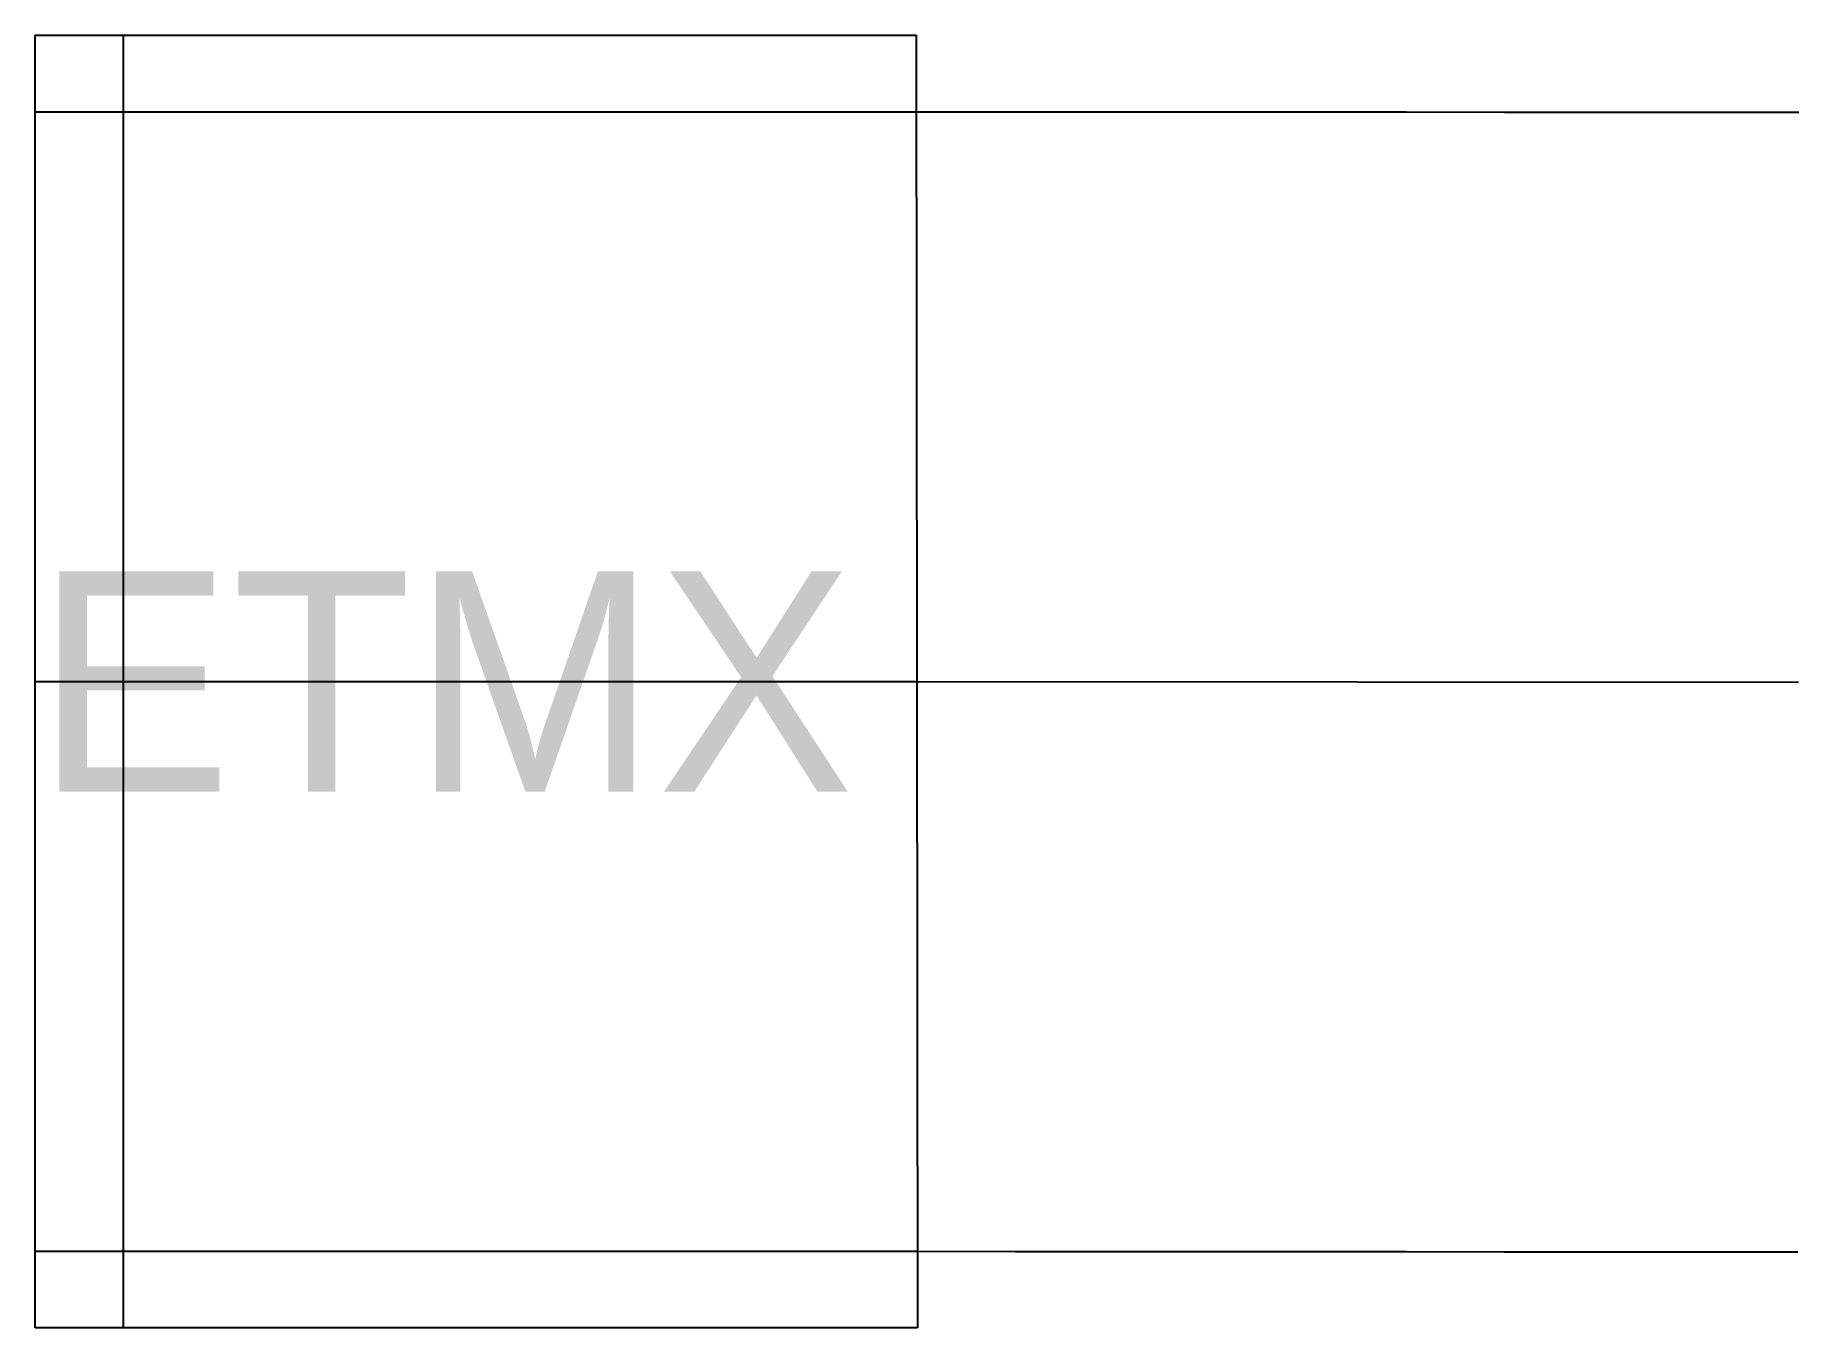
# Model space of a CAD drawing. Header units: millimetres. Extents: x -20562 to 3026807, y -20226 to 3023522.
# Drawn here: x 3026507.1 to 3026807.2, y -126.4 to 93.6 of the extents above; entities that cross this region are included whole.
import ezdxf

# ---------------------------------------------------------------- set-up
doc = ezdxf.new("R2010")
doc.units = ezdxf.units.MM
for name, color, linetype in [('main_beam', 1, 'Continuous'), ('main_beam_width', 6, 'Continuous'), ('Mirrors', 255, 'Continuous'), ('text', 255, 'Continuous')]:
    doc.layers.add(name, color=color, linetype=linetype)

msp = doc.modelspace()

# ---------------------------------------------------------------- texts
at = {"layer": 'text'}
msp.add_text('ETMX', height=37.5, dxfattribs=at).set_placement((3026507.11, -35.13))

# ---------------------------------------------------------------- linework, layer by layer
at = {"layer": 'main_beam'}
for p, q in [((3026507.11, -16.38), (3026657.11, -16.38)), ((3026657.11, -16.38), (3026807.11, -16.48))]:
    msp.add_line(p, q, dxfattribs=at)
at = {"layer": 'main_beam_width'}
for points in [[(3026507.11, 80.6), (3026523.77, 80.6), (3026540.43, 80.6), (3026557.08, 80.6), (3026573.74, 80.6), (3026590.4, 80.6), (3026607.05, 80.6), (3026623.71, 80.6), (3026640.37, 80.61), (3026657.03, 80.61)], [(3026657.03, 80.61), (3026673.71, 80.6), (3026690.39, 80.59), (3026707.07, 80.58), (3026723.76, 80.57), (3026740.44, 80.56), (3026757.12, 80.55), (3026773.8, 80.54), (3026790.49, 80.53), (3026807.17, 80.52)], [(3026507.11, -113.36), (3026523.79, -113.36), (3026540.46, -113.36), (3026557.14, -113.36), (3026573.82, -113.36), (3026590.49, -113.36), (3026607.17, -113.37), (3026623.84, -113.37), (3026640.52, -113.37), (3026657.19, -113.37)], [(3026657.19, -113.37), (3026673.84, -113.38), (3026690.49, -113.39), (3026707.14, -113.41), (3026723.79, -113.42), (3026740.44, -113.43), (3026757.09, -113.44), (3026773.74, -113.46), (3026790.39, -113.47), (3026807.04, -113.48)]]:
    msp.add_lwpolyline(points, dxfattribs=at)
at = {"layer": 'Mirrors'}
for p, q in [((3026507.11, 93.62), (3026657.01, 93.62)), ((3026522.11, -126.38), (3026522.11, 93.62)), ((3026657.01, 93.62), (3026657.21, -126.38)), ((3026657.21, -126.38), (3026507.11, -126.38))]:
    msp.add_line(p, q, dxfattribs=at)
msp.add_lwpolyline([(3026507.11, -126.38), (3026507.11, -122.59), (3026507.11, -118.79), (3026507.11, -115), (3026507.11, -111.21), (3026507.11, -107.42), (3026507.11, -103.62), (3026507.11, -99.83), (3026507.11, -96.04), (3026507.11, -92.24), (3026507.11, -88.45), (3026507.11, -84.66), (3026507.11, -80.86), (3026507.11, -77.07), (3026507.11, -73.28), (3026507.11, -69.48), (3026507.11, -65.69), (3026507.11, -61.9), (3026507.11, -58.1), (3026507.11, -54.31), (3026507.11, -50.52), (3026507.11, -46.73), (3026507.11, -42.93), (3026507.11, -39.14), (3026507.11, -35.35), (3026507.11, -31.55), (3026507.11, -27.76), (3026507.11, -23.97), (3026507.11, -20.17), (3026507.11, -16.38), (3026507.11, -16.38), (3026507.11, -12.59), (3026507.11, -8.79), (3026507.11, -5), (3026507.11, -1.21), (3026507.11, 2.58), (3026507.11, 6.38), (3026507.11, 10.17), (3026507.11, 13.96), (3026507.11, 17.76), (3026507.11, 21.55), (3026507.11, 25.34), (3026507.11, 29.14), (3026507.11, 32.93), (3026507.11, 36.72), (3026507.11, 40.52), (3026507.11, 44.31), (3026507.11, 48.1), (3026507.11, 51.9), (3026507.11, 55.69), (3026507.11, 59.48), (3026507.11, 63.27), (3026507.11, 67.07), (3026507.11, 70.86), (3026507.11, 74.65), (3026507.11, 78.45), (3026507.11, 82.24), (3026507.11, 86.03), (3026507.11, 89.83), (3026507.11, 93.62)], dxfattribs=at)

msp.set_redraw_order([(e.dxf.handle, doc.entitydb.next_handle()) for e in msp.query("TEXT MTEXT ATTDEF DIMENSION ARC_DIMENSION")])  # texts and dimensions are drawn at this point

doc.saveas('drawing.dxf')
